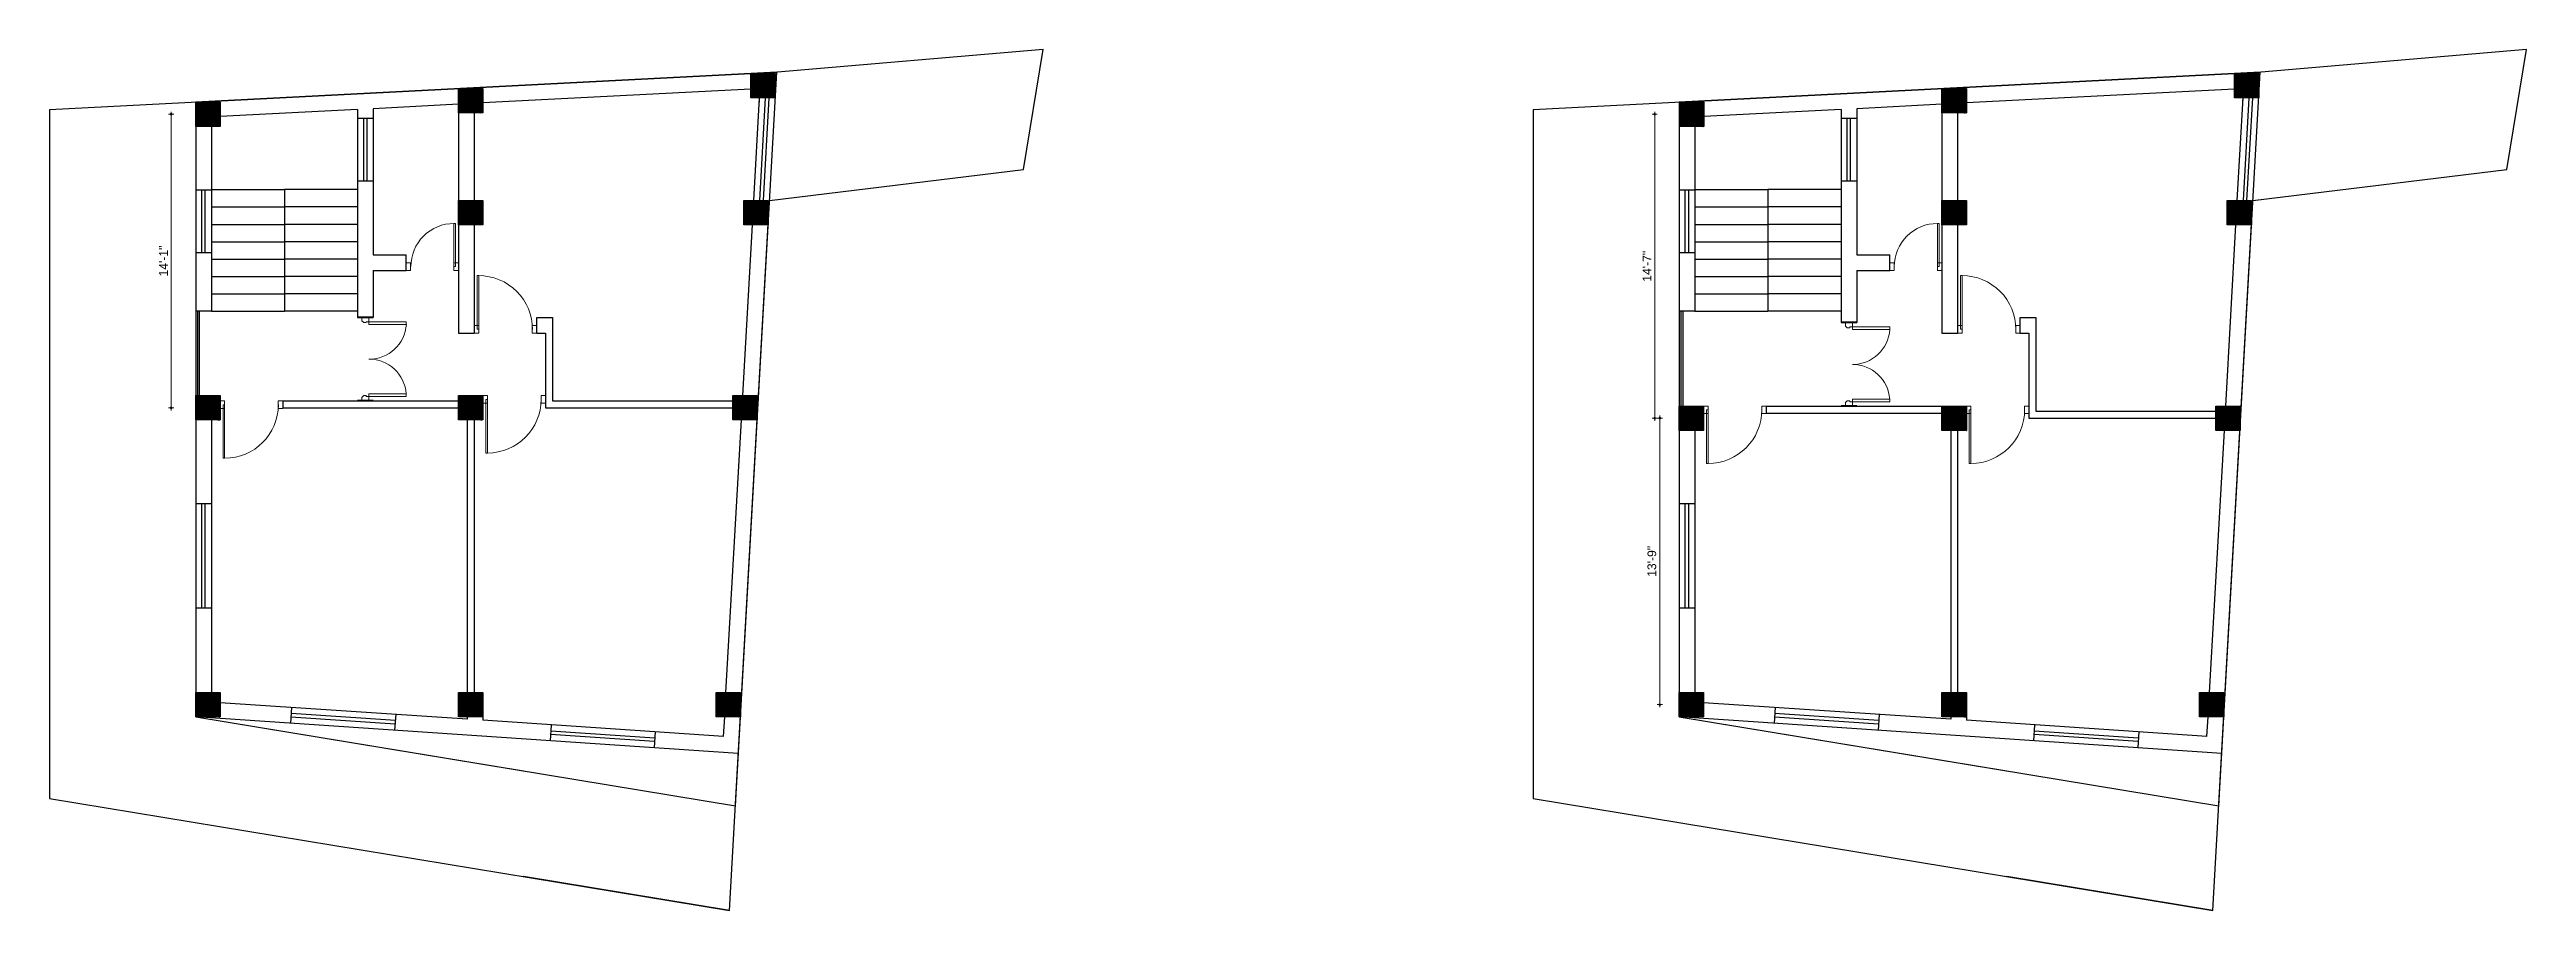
# Model space of a CAD drawing. Header units: inches. Extents: x 24733 to 33939, y -20986 to -10410.
# Drawn here: x 32516 to 33939, y -15961 to -15466 of the extents above; entities that cross this region are included whole.
import ezdxf

# ---------------------------------------------------------------- set-up
doc = ezdxf.new("R2010")
doc.units = ezdxf.units.IN
doc.header["$LTSCALE"] = 0.5
doc.header["$MEASUREMENT"] = 0
doc.header["$PDMODE"] = 66
for name, color, linetype, lineweight in [('DOOR PLAN', 241, 'Continuous', 13), ('hatch', 9, 'Continuous', 0), ('Toilet', 7, 'Continuous', 25), ('wall', 20, 'Continuous', 40), ('window', 6, 'Continuous', 13)]:
    doc.layers.add(name, color=color, linetype=linetype, lineweight=lineweight)
doc.styles.get("Standard").update_dxf_attribs({"font": 'arial.ttf'})
doc.dimstyles.new('S8', dxfattribs={"dimtxt": 5, "dimasz": 1, "dimexe": 6, "dimexo": 18, "dimgap": 1.9375, "dimtad": 1, "dimdec": 0, "dimzin": 3, "dimdsep": 46, "dimlunit": 4, "dimtxsty": 'Standard', "dimblk": 'dot 2', "dimcen": 12, "dimse1": 1, "dimse2": 1, "dimclrd": 1, "dimclre": 1, "dimclrt": 256, "dimadec": 0, "dimazin": 0, "dimtfac": 0.75, "dimtdec": 0, "dimtix": 1, "dimtmove": 1, "dimatfit": 3, "dimldrblk": 'DOT', "dimfxl": 1, "dimtolj": 1, "dimtzin": 0, "dimlwd": 9, "dimlwe": 9, "dimarcsym": 0})
pattern_1 = [(45, (852.53029, 0), (-0.08838834765, 0.08838834765), [])]
pattern_2 = [(45, (852.53029, -6), (-0.08838834765, 0.08838834765), [])]

msp = doc.modelspace()

# ---------------------------------------------------------------- blocks, each defined once
blk = doc.blocks.new('4w')
at = {"layer": 'DOOR PLAN'}
for p, q in [((-6.5, 0), (-6.5, -2.5)), ((-2.5, 0), (-2.5, -2)), ((-6.5, -2.5), (-5, -2.5)), ((-5, -2.5), (-5, -3)), ((-5, -3), (-3.5, -3)), ((-3.5, -3), (-2.5, -2)), ((-6.5, -45.5), (-5, -45.5)), ((-6.5, -48), (-6.5, -45.5)), ((-5, -45.5), (-5, -45)), ((-5, -45), (-3.5, -45)), ((-2.5, -46), (-3.5, -45)), ((-2.5, -48), (-2.5, -46))]:
    blk.add_line(p, q, dxfattribs=at)
for points in [[(-6.5, -2.5), (-28, -2.5), (-28, -4), (-6.5, -4)], [(-6.5, -45.5), (-28, -45.5), (-28, -44), (-6.5, -44)]]:
    blk.add_lwpolyline(points, close=True, dxfattribs=at)
for centre, radius, start, end in [((-6.5, -2.5), 21.6, 183.9909, 270), ((-6.5, -45.5), 21.5, 90, 176.0091)]:
    blk.add_arc(centre, radius, start, end, dxfattribs=at)
at = {"layer": 'wall'}
for p, q in [((-9, 0), (0, 0)), ((-9, -48), (0, -48))]:
    blk.add_line(p, q, dxfattribs=at)
blk = doc.blocks.new('door')
at = {"layer": 'window', "ltscale": 0.002}
for p, q in [((-100562.7, -53980.3), (-100562.7, -53949.5)), ((-100561.8, -53949.5), (-100562.7, -53949.5)), ((-100561.8, -53980.3), (-100561.8, -53949.5)), ((-100561.8, -53980.3), (-100562.7, -53980.3))]:
    blk.add_line(p, q, dxfattribs=at)
for points in [[(-100596.1, -53982.5), (-100593.5, -53982.5), (-100593.5, -53978.2), (-100596.1, -53978.2)], [(-100560.1, -53982.5), (-100562.7, -53982.5), (-100562.7, -53978.2), (-100560.1, -53978.2)]]:
    blk.add_lwpolyline(points, close=True, dxfattribs=at)
blk.add_arc((-100562.7, -53980.4), 30.9, 89.9793, 179.9793, dxfattribs=at)
blk = doc.blocks.new('_Dot')
at = {"color": 0, "linetype": 'ByBlock', "lineweight": -2}
blk.add_line((-0.5, 0), (-1, 0), dxfattribs=at)
at = {"color": 0, "linetype": 'ByBlock', "const_width": 0.5}
blk.add_lwpolyline([(-0.25, 0, 1), (0.25, 0, 1)], format="xyb", close=True, dxfattribs=at)
blk = doc.blocks.new('dot1')
at = {"layer": 'hatch'}
h = blk.add_hatch(color=256, dxfattribs=at)
edge = h.paths.add_edge_path()
edge.add_arc((0, 0), 1, 0, 360)
for p, q in [((3, 0), (-3, 0)), ((0, 3), (0, -3))]:
    blk.add_line(p, q, dxfattribs=at)
blk.add_circle((0, 0), 1, dxfattribs=at)
blk = doc.blocks.new('dot 2')
at = {"layer": 'hatch', "xscale": 0.5, "yscale": 0.5, "zscale": 0.5}
blk.add_blockref('dot1', (0, 0), dxfattribs=at)
blk = doc.blocks.new('*D995')
at = {"color": 1, "lineweight": 9, "transparency": 16777216}
blk.add_line((33441.1, -15679.3), (33441.1, -15842), dxfattribs=at)
at = {"layer": 'Defpoints', "color": 0, "transparency": 16777216}
for p in [(33459.3, -15678.3), (33441.1, -15843), (33459.3, -15843)]:
    blk.add_point(p, dxfattribs=at)
at = {"color": 1, "lineweight": 9, "transparency": 16777216}
for p, rotation in [((33441.1, -15678.3), 90), ((33441.1, -15843), 270)]:
    blk.add_blockref('dot 2', p, dxfattribs=dict(at, rotation=rotation))
at = {"transparency": 16777216, "insert": (33436.6, -15760.6), "char_height": 5, "attachment_point": 5, "rotation": 90}
blk.add_mtext('\\A1;13\'-9"', dxfattribs=at)

# ---------------------------------------------------------------- dimensions: what is measured, and where the dimension line sits
for base, p1, p2 in [((32585.7, -15503.5), (32606.8, -15672.3), (32606.8, -15503.5)), ((33438.2, -15503.5), (33459.3, -15678.3), (33459.4, -15503.5))]:
    msp.add_linear_dim(base=base, p1=p1, p2=p2, angle=90, dimstyle='S8', override={"dimfxl": 2, "dimfxlon": 1, "dimarcsym": 1}).render()
dim = msp.add_linear_dim(base=(33441.1, -15843), p1=(33459.3, -15678.3), p2=(33459.3, -15843), angle=90, dimstyle='S8', override={"dimfxl": 2, "dimfxlon": 1, "dimarcsym": 1})
dim.commit()
dim.dimension.update_dxf_attribs({"geometry": '*D995', "text_midpoint": (33436.6, -15760.6)})

# ---------------------------------------------------------------- hatches: boundary and pattern name
h = msp.add_hatch()
h.set_pattern_fill('ANSI31', color=256)
h.paths.add_polyline_path([(32932.8, -15480), (32918.8, -15480), (32918.8, -15494), (32932.8, -15494), (32932.8, -15493.9)])
h = msp.add_hatch()
h.set_pattern_fill('ANSI31', color=256)
h.set_pattern_definition(pattern_1)
h.paths.add_polyline_path([(33785.4, -15480), (33771.4, -15480), (33771.4, -15494), (33785.4, -15494), (33785.4, -15493.9)])
h = msp.add_hatch()
h.set_pattern_fill('ANSI31', color=256)
h.paths.add_polyline_path([(32613.8, -15496.5), (32599.8, -15496.5), (32599.8, -15510.5), (32613.8, -15510.5)])
h = msp.add_hatch()
h.set_pattern_fill('ANSI31', color=256)
h.paths.add_polyline_path([(32764.8, -15488.7), (32750.8, -15488.7), (32750.8, -15502.7), (32764.8, -15502.7)])
h = msp.add_hatch()
h.set_pattern_fill('ANSI31', color=256)
h.set_pattern_definition(pattern_1)
h.paths.add_polyline_path([(33466.4, -15496.5), (33452.4, -15496.5), (33452.4, -15510.5), (33466.4, -15510.5)])
h = msp.add_hatch()
h.set_pattern_fill('ANSI31', color=256)
h.set_pattern_definition(pattern_1)
h.paths.add_polyline_path([(33617.3, -15488.7), (33603.3, -15488.7), (33603.3, -15502.7), (33617.3, -15502.7)])
h = msp.add_hatch()
h.set_pattern_fill('ANSI31', color=256)
h.paths.add_polyline_path([(32764.8, -15553), (32750.8, -15553), (32750.8, -15567), (32764.8, -15567)])
h = msp.add_hatch()
h.set_pattern_fill('ANSI31', color=256)
h.paths.add_polyline_path([(32928.7, -15553), (32914.7, -15553), (32914.7, -15567), (32928.7, -15567)])
h = msp.add_hatch()
h.set_pattern_fill('ANSI31', color=256)
h.set_pattern_definition(pattern_1)
h.paths.add_polyline_path([(33617.3, -15553), (33603.3, -15553), (33603.3, -15567), (33617.3, -15567)])
h = msp.add_hatch()
h.set_pattern_fill('ANSI31', color=256)
h.set_pattern_definition(pattern_1)
h.paths.add_polyline_path([(33781.2, -15553), (33767.2, -15553), (33767.2, -15567), (33781.2, -15567)])
h = msp.add_hatch()
h.set_pattern_fill('ANSI31', color=256)
h.paths.add_polyline_path([(32613.8, -15672.6), (32613.8, -15672.6), (32613.8, -15668.3), (32613.8, -15665.3), (32599.8, -15665.3), (32599.8, -15679.3), (32613.8, -15679.3)])
h = msp.add_hatch()
h.set_pattern_fill('ANSI31', color=256)
h.paths.add_polyline_path([(32764.8, -15669.6), (32764.8, -15669.6), (32764.8, -15665.3), (32750.8, -15665.3), (32750.8, -15679.3), (32764.8, -15679.3)])
h = msp.add_hatch()
h.set_pattern_fill('ANSI31', color=256)
h.paths.add_polyline_path([(32922.4, -15665.3), (32908.4, -15665.3), (32908.4, -15679.3), (32922.4, -15679.3)])
h = msp.add_hatch()
h.set_pattern_fill('ANSI31', color=256)
h.set_pattern_definition(pattern_2)
h.paths.add_polyline_path([(33466.3, -15685.3), (33466.3, -15675.6), (33466.3, -15675.6), (33466.3, -15671.3), (33452.3, -15671.3), (33452.3, -15685.3)])
h = msp.add_hatch()
h.set_pattern_fill('ANSI31', color=256)
h.set_pattern_definition(pattern_2)
h.paths.add_polyline_path([(33617.3, -15675.6), (33617.3, -15675.6), (33617.3, -15671.3), (33603.3, -15671.3), (33603.3, -15685.3), (33617.3, -15685.3)])
h = msp.add_hatch()
h.set_pattern_fill('ANSI31', color=256)
h.paths.add_polyline_path([(33774.6, -15671.3), (33760.6, -15671.3), (33760.6, -15685.3), (33774.6, -15685.3)])
h = msp.add_hatch()
h.set_pattern_fill('ANSI31', color=256)
h.paths.add_polyline_path([(32613.8, -15836), (32599.8, -15836), (32599.8, -15850), (32613.8, -15850)])
h = msp.add_hatch()
h.set_pattern_fill('ANSI31', color=256)
h.paths.add_polyline_path([(32764.8, -15836), (32750.8, -15836), (32750.8, -15850), (32764.8, -15850)])
h = msp.add_hatch()
h.set_pattern_fill('ANSI31', color=256)
h.paths.add_polyline_path([(32912.8, -15836), (32898.8, -15836), (32898.8, -15850), (32912.8, -15850)])
h = msp.add_hatch()
h.set_pattern_fill('ANSI31', color=256)
h.set_pattern_definition(pattern_1)
h.paths.add_polyline_path([(33466.3, -15836), (33452.3, -15836), (33452.3, -15850), (33466.3, -15850)])
h = msp.add_hatch()
h.set_pattern_fill('ANSI31', color=256)
h.set_pattern_definition(pattern_1)
h.paths.add_polyline_path([(33617.3, -15836), (33603.3, -15836), (33603.3, -15850), (33617.3, -15850)])
h = msp.add_hatch()
h.set_pattern_fill('ANSI31', color=256)
h.set_pattern_definition(pattern_1)
h.paths.add_polyline_path([(33765.3, -15836), (33751.3, -15836), (33751.3, -15850), (33765.3, -15850)])

# ---------------------------------------------------------------- linework, layer by layer
for p, q in [((32720.8, -15593.3), (32720.8, -15584.3)), ((33573.3, -15593.3), (33573.3, -15584.3)), ((32608.8, -15616.8), (32599.8, -15616.8)), ((32599.8, -15616.8), (32599.8, -15665.3)), ((32600.8, -15616.8), (32600.8, -15665.3)), ((32601.8, -15616.8), (32601.8, -15665.3)), ((32795.8, -15620.3), (32804.8, -15620.3)), ((32795.8, -15629.3), (32795.8, -15620.3)), ((32804.8, -15620.3), (32804.8, -15668.3)), ((33461.3, -15616.8), (33452.3, -15616.8)), ((33452.3, -15616.8), (33452.3, -15671.3)), ((33453.3, -15616.8), (33453.3, -15671.3)), ((33454.3, -15616.8), (33454.3, -15671.3)), ((33648.3, -15620.3), (33657.3, -15620.3)), ((33648.3, -15629.3), (33648.3, -15620.3)), ((33657.3, -15620.3), (33657.3, -15674.3)), ((32750.8, -15629.3), (32759.8, -15629.3)), ((32795.8, -15629.3), (32800.8, -15629.3)), ((32800.8, -15629.3), (32800.8, -15668.3)), ((33603.3, -15629.3), (33612.3, -15629.3)), ((33648.3, -15629.3), (33653.3, -15629.3)), ((33653.3, -15629.3), (33653.3, -15674.3)), ((32649.8, -15668.3), (32649.8, -15672.6)), ((32800.8, -15668.3), (32800.8, -15672.3)), ((33502.3, -15671.3), (33502.3, -15675.3)), ((33653.3, -15674.3), (33653.3, -15678.3)), ((32755.8, -15851.4), (32613.8, -15841.9)), ((33608.3, -15851.4), (33466.3, -15841.9)), ((32911.6, -15871), (32599.8, -15850)), ((32654.8, -15844.6), (32654.2, -15853.6)), ((32714.3, -15854.2), (32654.5, -15850.1)), ((32714.5, -15852.2), (32654.6, -15848.1)), ((32714.7, -15848.7), (32714.1, -15857.7)), ((32755.8, -15850), (32755.8, -15851.4)), ((32764.8, -15850), (32764.8, -15852)), ((32903.1, -15861.4), (32764.8, -15852)), ((32804, -15854.7), (32803.4, -15863.7)), ((33764.1, -15871), (33452.3, -15850)), ((33507.4, -15844.6), (33506.8, -15853.6)), ((33566.9, -15854.2), (33507, -15850.1)), ((33567, -15852.2), (33507.1, -15848.1)), ((33567.2, -15848.7), (33566.6, -15857.7)), ((33608.3, -15850), (33608.3, -15851.4)), ((33617.3, -15850), (33617.3, -15852)), ((33755.6, -15861.4), (33617.3, -15852)), ((33656.5, -15854.7), (33655.9, -15863.7)), ((32863.5, -15864.2), (32803.6, -15860.2)), ((32863.6, -15862.2), (32803.8, -15858.2)), ((32863.9, -15858.7), (32863.3, -15867.7)), ((33716, -15864.2), (33656.2, -15860.2)), ((33716.2, -15862.2), (33656.3, -15858.2)), ((33716.4, -15858.7), (33715.8, -15867.7))]:
    msp.add_line(p, q)
at = {"layer": 'Toilet'}
for p, q in [((32599.8, -15496.5), (32933.7, -15479.2)), ((32909.9, -15901.1), (32933.7, -15479.2)), ((33452.3, -15496.5), (33786.2, -15479.2)), ((33762.4, -15901.1), (33786.2, -15479.2)), ((32599.8, -15496.5), (32599.8, -15616.8)), ((32692.8, -15500.7), (32613.8, -15504.8)), ((32692.8, -15500.7), (32692.8, -15620.3)), ((32750.8, -15497.7), (32701.8, -15500.3)), ((32701.8, -15500.3), (32701.8, -15584.3)), ((32701.8, -15500.3), (32701.8, -15584.3)), ((32918.8, -15489), (32764.8, -15497)), ((32920.5, -15553), (32923.8, -15494)), ((32923.7, -15496.5), (32923.8, -15494)), ((32923.7, -15496.5), (32923.8, -15494)), ((32923.7, -15496.5), (32923.8, -15494)), ((32924, -15553), (32927.3, -15494)), ((32926, -15553), (32929.3, -15494)), ((33452.3, -15496.5), (33452.3, -15616.8)), ((33545.3, -15500.7), (33466.4, -15504.8)), ((33545.3, -15500.7), (33545.3, -15623.3)), ((33603.3, -15497.7), (33554.3, -15500.3)), ((33554.3, -15500.3), (33554.3, -15584.3)), ((33554.3, -15500.3), (33554.3, -15584.3)), ((33771.4, -15489), (33617.3, -15497)), ((33773, -15553), (33776.3, -15494)), ((33776.2, -15496.5), (33776.3, -15494)), ((33776.2, -15496.5), (33776.3, -15494)), ((33776.2, -15496.5), (33776.3, -15494)), ((33776.5, -15553), (33779.9, -15494)), ((33778.5, -15553), (33781.9, -15494)), ((32608.8, -15510.5), (32608.8, -15616.8)), ((32692.8, -15505.8), (32701.8, -15505.8)), ((32696.3, -15541.8), (32696.3, -15505.8)), ((32698.3, -15541.8), (32698.3, -15505.8)), ((32750.8, -15502.7), (32750.8, -15567)), ((32759.8, -15502.7), (32759.8, -15553)), ((33461.3, -15510.5), (33461.3, -15616.8)), ((33545.3, -15505.8), (33554.3, -15505.8)), ((33548.8, -15541.8), (33548.8, -15505.8)), ((33550.8, -15541.8), (33550.8, -15505.8)), ((33603.3, -15502.7), (33603.3, -15567)), ((33612.3, -15502.7), (33612.3, -15553)), ((32692.8, -15541.8), (32701.8, -15541.8)), ((33545.3, -15541.8), (33554.3, -15541.8)), ((32608.8, -15547.2), (32599.8, -15547.2)), ((32608.8, -15547.2), (32599.8, -15547.2)), ((32603.3, -15583.2), (32603.3, -15547.2)), ((32603.3, -15583.2), (32603.3, -15547.2)), ((32605.3, -15583.2), (32605.3, -15547.2)), ((32605.3, -15583.2), (32605.3, -15547.2)), ((32608.8, -15546.8), (32650.8, -15546.8)), ((32608.8, -15546.8), (32650.8, -15546.8)), ((32608.8, -15556.8), (32650.8, -15556.8)), ((32608.8, -15556.8), (32650.8, -15556.8)), ((32650.8, -15546.8), (32650.8, -15616.8)), ((32692.8, -15546.8), (32650.8, -15546.8)), ((32692.8, -15546.8), (32650.8, -15546.8)), ((32692.8, -15556.8), (32650.8, -15556.8)), ((32692.8, -15556.8), (32650.8, -15556.8)), ((33461.3, -15547.2), (33452.3, -15547.2)), ((33461.3, -15547.2), (33452.3, -15547.2)), ((33455.8, -15583.2), (33455.8, -15547.2)), ((33455.8, -15583.2), (33455.8, -15547.2)), ((33457.8, -15583.2), (33457.8, -15547.2)), ((33457.8, -15583.2), (33457.8, -15547.2)), ((33461.3, -15546.8), (33503.3, -15546.8)), ((33461.3, -15546.8), (33503.3, -15546.8)), ((33461.3, -15556.8), (33503.3, -15556.8)), ((33461.3, -15556.8), (33503.3, -15556.8)), ((33503.3, -15546.8), (33503.3, -15616.8)), ((33545.3, -15546.8), (33503.3, -15546.8)), ((33545.3, -15546.8), (33503.3, -15546.8)), ((33545.3, -15556.8), (33503.3, -15556.8)), ((33545.3, -15556.8), (33503.3, -15556.8)), ((32608.8, -15566.8), (32650.8, -15566.8)), ((32608.8, -15566.8), (32650.8, -15566.8)), ((32692.8, -15566.8), (32650.8, -15566.8)), ((32692.8, -15566.8), (32650.8, -15566.8)), ((32750.8, -15567), (32750.8, -15629.3)), ((32759.8, -15567), (32759.8, -15629.3)), ((32914.2, -15665.3), (32919.7, -15567)), ((33461.3, -15566.8), (33503.3, -15566.8)), ((33461.3, -15566.8), (33503.3, -15566.8)), ((33545.3, -15566.8), (33503.3, -15566.8)), ((33545.3, -15566.8), (33503.3, -15566.8)), ((33603.3, -15567), (33603.3, -15629.3)), ((33612.3, -15567), (33612.3, -15629.3)), ((33766.4, -15671.3), (33772.2, -15567)), ((32608.8, -15583.2), (32599.8, -15583.2)), ((32608.8, -15583.2), (32599.8, -15583.2)), ((32608.8, -15576.8), (32650.8, -15576.8)), ((32608.8, -15576.8), (32650.8, -15576.8)), ((32692.8, -15576.8), (32650.8, -15576.8)), ((32692.8, -15576.8), (32650.8, -15576.8)), ((32701.8, -15584.3), (32720.8, -15584.3)), ((33461.3, -15583.2), (33452.3, -15583.2)), ((33461.3, -15583.2), (33452.3, -15583.2)), ((33461.3, -15576.8), (33503.3, -15576.8)), ((33461.3, -15576.8), (33503.3, -15576.8)), ((33545.3, -15576.8), (33503.3, -15576.8)), ((33545.3, -15576.8), (33503.3, -15576.8)), ((33554.3, -15584.3), (33573.3, -15584.3)), ((32608.8, -15586.8), (32650.8, -15586.8)), ((32608.8, -15586.8), (32650.8, -15586.8)), ((32608.8, -15596.8), (32650.8, -15596.8)), ((32608.8, -15596.8), (32650.8, -15596.8)), ((32692.8, -15586.8), (32650.8, -15586.8)), ((32692.8, -15586.8), (32650.8, -15586.8)), ((32692.8, -15596.8), (32650.8, -15596.8)), ((32692.8, -15596.8), (32650.8, -15596.8)), ((32701.8, -15593.3), (32720.8, -15593.3)), ((32701.8, -15593.3), (32701.8, -15620.3)), ((32720.8, -15593.3), (32720.8, -15589.3)), ((33461.3, -15586.8), (33503.3, -15586.8)), ((33461.3, -15586.8), (33503.3, -15586.8)), ((33461.3, -15596.8), (33503.3, -15596.8)), ((33461.3, -15596.8), (33503.3, -15596.8)), ((33545.3, -15586.8), (33503.3, -15586.8)), ((33545.3, -15586.8), (33503.3, -15586.8)), ((33545.3, -15596.8), (33503.3, -15596.8)), ((33545.3, -15596.8), (33503.3, -15596.8)), ((33554.3, -15593.3), (33554.3, -15623.3)), ((33554.3, -15593.3), (33573.3, -15593.3)), ((33573.3, -15593.3), (33573.3, -15589.3)), ((32608.8, -15606.8), (32650.8, -15606.8)), ((32608.8, -15606.8), (32650.8, -15606.8)), ((32692.8, -15606.8), (32650.8, -15606.8)), ((32692.8, -15606.8), (32650.8, -15606.8)), ((33461.3, -15606.8), (33503.3, -15606.8)), ((33461.3, -15606.8), (33503.3, -15606.8)), ((33545.3, -15606.8), (33503.3, -15606.8)), ((33545.3, -15606.8), (33503.3, -15606.8)), ((32608.8, -15616.8), (32650.8, -15616.8)), ((32608.8, -15616.8), (32650.8, -15616.8)), ((32692.8, -15616.8), (32650.8, -15616.8)), ((32692.8, -15616.8), (32650.8, -15616.8)), ((33461.3, -15616.8), (33503.3, -15616.8)), ((33461.3, -15616.8), (33503.3, -15616.8)), ((33545.3, -15616.8), (33503.3, -15616.8)), ((33545.3, -15616.8), (33503.3, -15616.8)), ((32599.8, -15665.3), (32599.8, -15682.3)), ((32649.8, -15668.3), (32750.8, -15668.3)), ((32750.8, -15665.3), (32750.8, -15668.3)), ((32804.8, -15668.3), (32908.2, -15668.3)), ((33452.3, -15671.3), (33452.3, -15688.3)), ((33502.3, -15671.3), (33603.3, -15671.3)), ((33603.3, -15671.3), (33603.3, -15674.3)), ((32608.8, -15679.3), (32608.8, -15836)), ((32649.8, -15672.3), (32750.8, -15672.3)), ((32755.8, -15679.3), (32755.8, -15836)), ((32759.8, -15679.3), (32759.8, -15836)), ((32800.8, -15672.3), (32908.2, -15672.3)), ((32904.5, -15836), (32913.4, -15679.3)), ((33461.3, -15685.3), (33461.3, -15836)), ((33502.3, -15675.3), (33603.3, -15675.3)), ((33608.3, -15685.3), (33608.3, -15836)), ((33612.3, -15685.3), (33612.3, -15836)), ((33653.3, -15678.3), (33760.7, -15678.3)), ((33657.3, -15674.3), (33760.6, -15674.3)), ((33757.1, -15836), (33765.6, -15685.3)), ((32608.8, -15727.6), (32599.8, -15727.6)), ((32603.3, -15787.6), (32603.3, -15727.6)), ((32605.3, -15787.6), (32605.3, -15727.6)), ((33461.3, -15727.6), (33452.3, -15727.6)), ((33455.8, -15787.6), (33455.8, -15727.6)), ((33457.8, -15787.6), (33457.8, -15727.6)), ((32608.8, -15787.6), (32599.8, -15787.6)), ((33461.3, -15787.6), (33452.3, -15787.6)), ((32599.8, -15850), (32788.1, -15881)), ((32903.1, -15861.4), (32903.8, -15850)), ((33452.3, -15850), (33640.6, -15881)), ((33755.6, -15861.4), (33756.3, -15850)), ((32906.5, -15961.4), (32788.1, -15941.8)), ((33759, -15961.4), (33640.6, -15941.8))]:
    msp.add_line(p, q, dxfattribs=at)
for points in [[(32929.5, -15553), (33075.4, -15535.3), (33086.7, -15466.3), (32934.2, -15479.2), (32515.8, -15500.9), (32515.8, -15896.9), (32906.5, -15961.4)], [(33782, -15553), (33928, -15535.3), (33939.2, -15466.3), (33786.7, -15479.2), (33368.3, -15500.9), (33368.3, -15896.9), (33759, -15961.4)], [(32918.8, -15480), (32932.8, -15480), (32932.8, -15494), (32918.8, -15494)], [(33771.4, -15480), (33785.4, -15480), (33785.4, -15494), (33771.4, -15494)], [(32599.8, -15496.5), (32613.8, -15496.5), (32613.8, -15510.5), (32599.8, -15510.5)], [(32750.8, -15488.7), (32764.8, -15488.7), (32764.8, -15502.7), (32750.8, -15502.7)], [(33452.4, -15496.5), (33466.4, -15496.5), (33466.4, -15510.5), (33452.4, -15510.5)], [(33603.3, -15488.7), (33617.3, -15488.7), (33617.3, -15502.7), (33603.3, -15502.7)], [(32750.8, -15553), (32764.8, -15553), (32764.8, -15567), (32750.8, -15567)], [(32914.7, -15553), (32928.7, -15553), (32928.7, -15567), (32914.7, -15567)], [(33603.3, -15553), (33617.3, -15553), (33617.3, -15567), (33603.3, -15567)], [(33767.2, -15553), (33781.2, -15553), (33781.2, -15567), (33767.2, -15567)], [(32599.8, -15665.3), (32613.8, -15665.3), (32613.8, -15679.3), (32599.8, -15679.3)], [(32750.8, -15665.3), (32764.8, -15665.3), (32764.8, -15679.3), (32750.8, -15679.3)], [(32908.4, -15665.3), (32922.4, -15665.3), (32922.4, -15679.3), (32908.4, -15679.3)], [(33452.3, -15671.3), (33466.3, -15671.3), (33466.3, -15685.3), (33452.3, -15685.3)], [(33603.3, -15671.3), (33617.3, -15671.3), (33617.3, -15685.3), (33603.3, -15685.3)], [(33760.6, -15671.3), (33774.6, -15671.3), (33774.6, -15685.3), (33760.6, -15685.3)], [(32599.8, -15836), (32613.8, -15836), (32613.8, -15850), (32599.8, -15850)], [(32750.8, -15836), (32764.8, -15836), (32764.8, -15850), (32750.8, -15850)], [(32898.8, -15836), (32912.8, -15836), (32912.8, -15850), (32898.8, -15850)], [(33452.3, -15836), (33466.3, -15836), (33466.3, -15850), (33452.3, -15850)], [(33603.3, -15836), (33617.3, -15836), (33617.3, -15850), (33603.3, -15850)], [(33751.3, -15836), (33765.3, -15836), (33765.3, -15850), (33751.3, -15850)]]:
    msp.add_lwpolyline(points, close=True, dxfattribs=at)
for points in [[(32909.9, -15901.1), (32933.7, -15479.2), (32599.8, -15496.5)], [(33762.4, -15901.1), (33786.2, -15479.2), (33452.3, -15496.5)], [(32599.8, -15496.5), (32599.8, -15616.8)], [(33452.3, -15496.5), (33452.3, -15616.8)], [(32599.8, -15665.3), (32599.8, -15850), (32909.9, -15901.1)], [(33452.3, -15671.3), (33452.3, -15850), (33762.4, -15901.1)]]:
    msp.add_lwpolyline(points, dxfattribs=at)
at = {"layer": 'window', "ltscale": 0.002}
for p, q in [((32748.2, -15591.1), (32748.2, -15566.3)), ((32749.1, -15566.3), (32748.2, -15566.3)), ((32749.1, -15591.1), (32749.1, -15566.3)), ((33600.7, -15591.1), (33600.7, -15566.3)), ((33601.6, -15566.3), (33600.7, -15566.3)), ((33601.6, -15591.1), (33601.6, -15566.3)), ((32749.1, -15591.1), (32748.2, -15591.1)), ((33601.6, -15591.1), (33600.7, -15591.1))]:
    msp.add_line(p, q, dxfattribs=at)
for points in [[(32720.8, -15593.3), (32723.3, -15593.3), (32723.3, -15589), (32720.8, -15589)], [(32750.8, -15593.3), (32748.2, -15593.3), (32748.2, -15589), (32750.8, -15589)], [(33573.3, -15593.3), (33575.9, -15593.3), (33575.9, -15589), (33573.3, -15589)], [(33603.3, -15593.3), (33600.7, -15593.3), (33600.7, -15589), (33603.3, -15589)]]:
    msp.add_lwpolyline(points, close=True, dxfattribs=at)
for centre in [(32748.2, -15591.1), (33600.7, -15591.1)]:
    msp.add_arc(centre, 24.8, 89.8865, 180.0622, dxfattribs=at)

# ---------------------------------------------------------------- block references
at = {"xscale": -1}
for name, p in [('door', (-67800.3, 38353.2)), ('door', (-66947.8, 38353.2)), ('4w', (32692.8, -15620.3)), ('4w', (33545.3, -15623.3))]:
    msp.add_blockref(name, p, dxfattribs=at)
at = {"rotation": 180}
for p in [(-67946.3, -69650.8), (-67795.3, -69647.8), (-67093.8, -69653.8), (-66942.8, -69653.8)]:
    msp.add_blockref('door', p, dxfattribs=at)

msp.set_redraw_order([(e.dxf.handle, doc.entitydb.next_handle()) for e in msp.query("TEXT MTEXT ATTDEF DIMENSION ARC_DIMENSION")])  # texts and dimensions are drawn at this point

doc.saveas('drawing.dxf')
